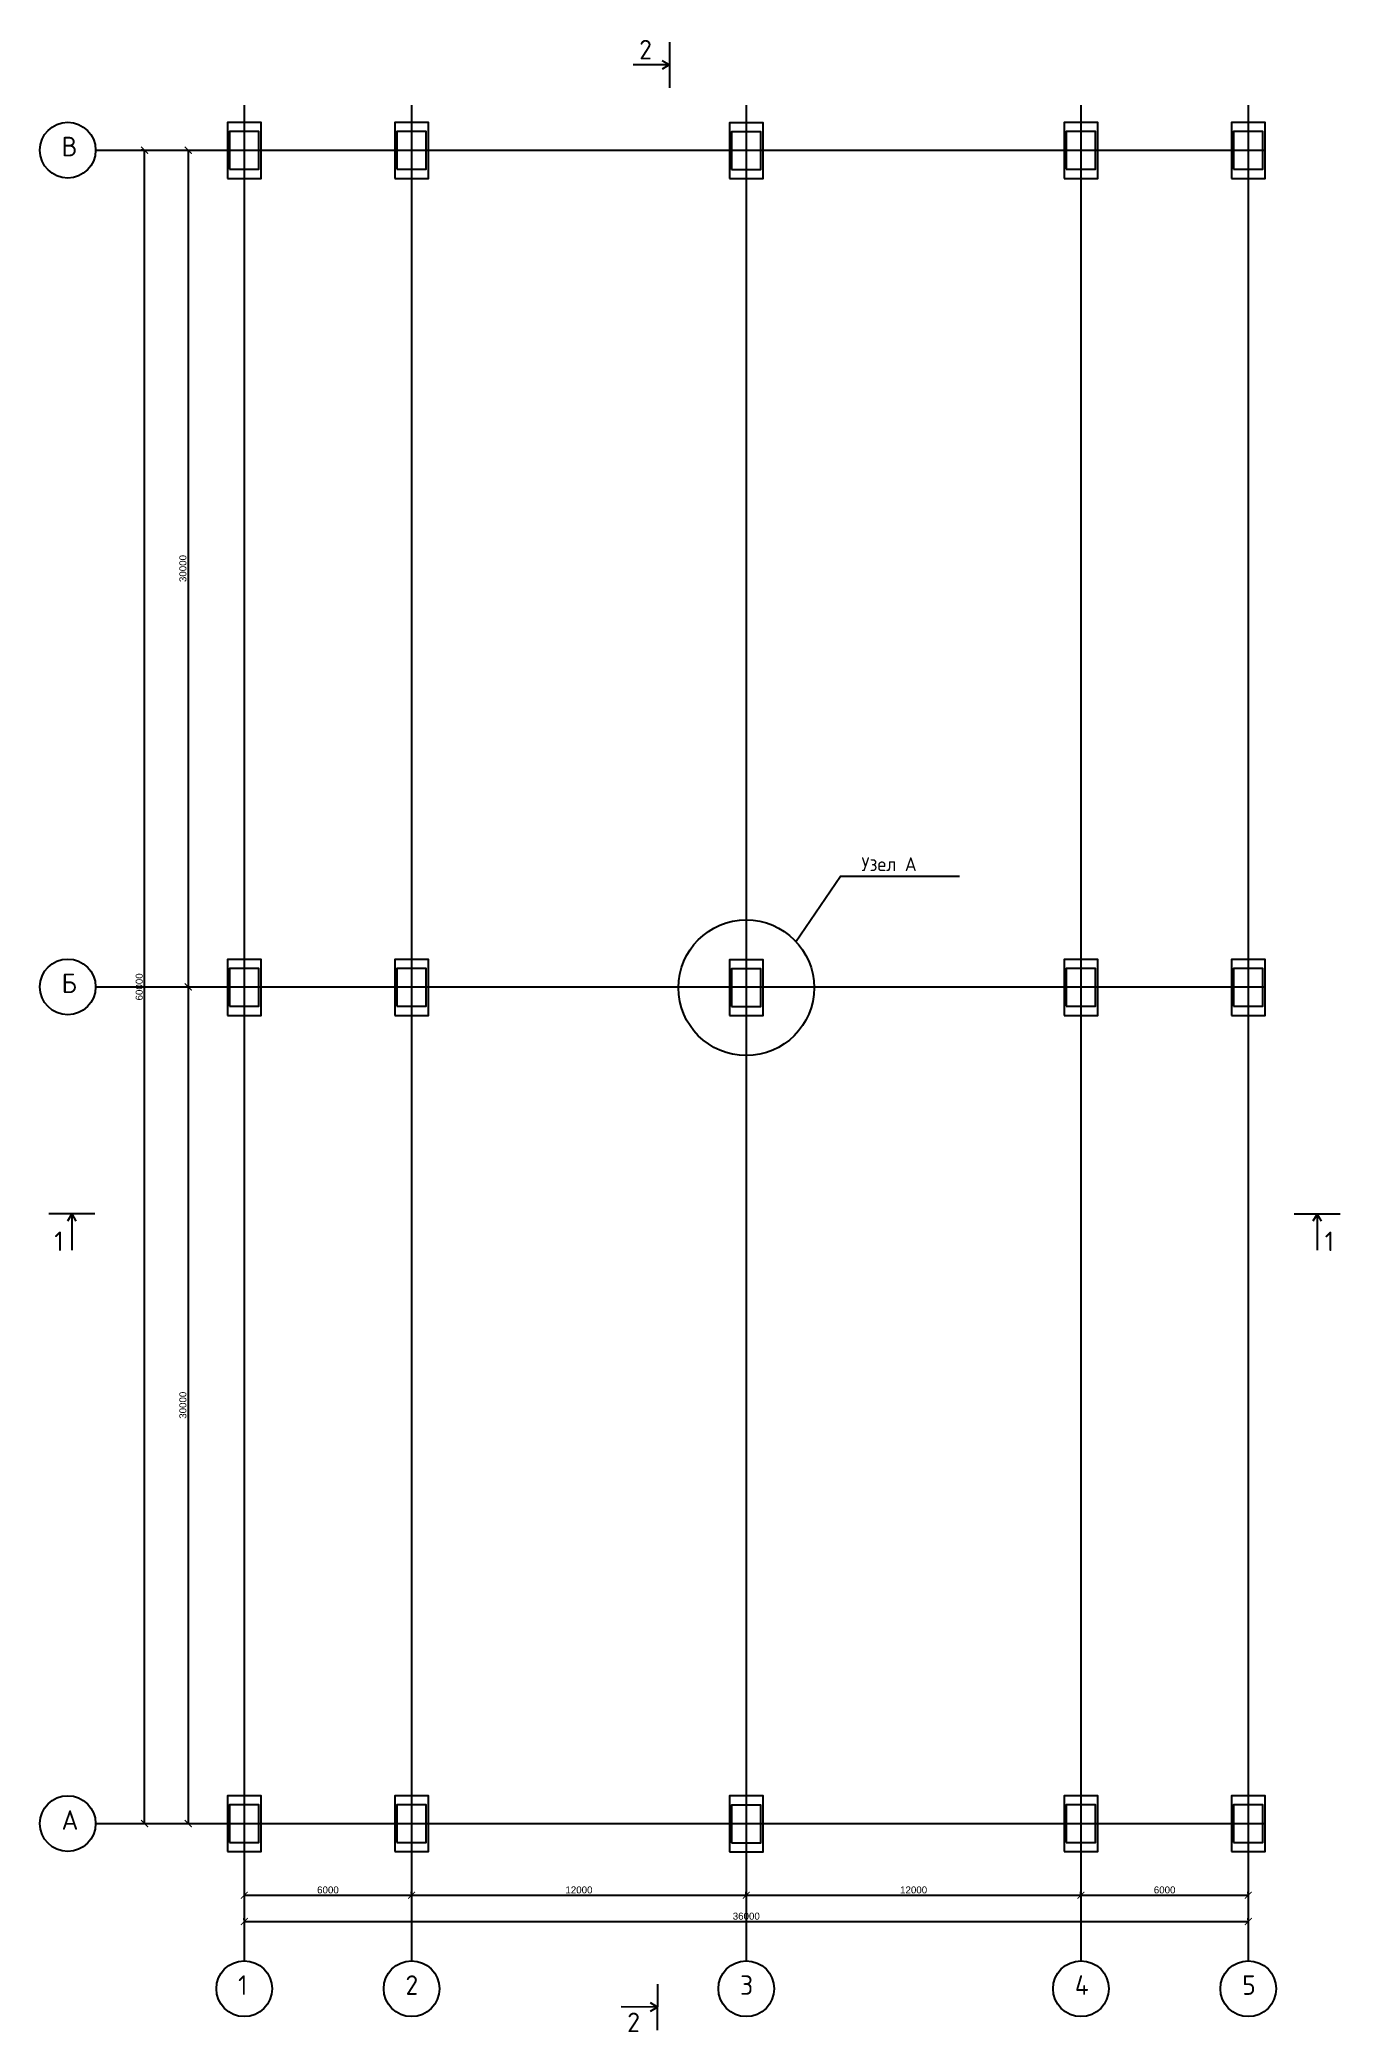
# Model space of a CAD drawing. Header units: millimetres. Extents: x -4490 to 177070, y -6118 to 72944.
# Drawn here: x -4490 to 42134, y -6118 to 65316 of the extents above; entities that cross this region are included whole.
import ezdxf

# ---------------------------------------------------------------- set-up
doc = ezdxf.new("R2010")
doc.units = ezdxf.units.MM
doc.linetypes.add('DASHDOT_axis', pattern=[24, 20, -1.5, 1, -1.5])
doc.layers.add('osi', color=7, linetype='Continuous')
doc.layers.add('текст', color=7, linetype='Continuous')
doc.styles.add('GOST-2.304_Type-B', font='GOST Common.ttf', dxfattribs={"height": 2.5})
doc.styles.add('Аннотативный', font='arial.ttf')
doc.dimstyles.new('ISO-25', dxfattribs={"dimscale": 100, "dimtxt": 2.5, "dimasz": 2.5, "dimexe": 1.25, "dimexo": 0.625, "dimtad": 1, "dimtxsty": 'Аннотативный', "dimcen": 2.5, "dimadec": 0, "dimazin": 0, "dimtfac": 1, "dimtmove": 0, "dimatfit": 3, "dimfxl": 1, "dimarcsym": 0})

msp = doc.modelspace()

# ---------------------------------------------------------------- texts
at = {"layer": 'osi', "style": 'GOST-2.304_Type-B'}
for s, p in [('2', (17000, 64616.278)), ('1', (-3970, 21890)), ('1', (41580.91, 21885.05))]:
    msp.add_text(s, height=700, dxfattribs=at).set_placement(p)
at = {"layer": 'osi', "linetype": 'DASHDOT_axis', "style": 'GOST-2.304_Type-B'}
for s, p in [('В', (-3710, 61140)), ('Б', (-3710, 31140)), ('А', (-3710, 1140)), ('1', (2620, -4780)), ('2', (8620, -4780)), ('3', (20620, -4780)), ('4', (32620, -4780)), ('5', (38620, -4780))]:
    msp.add_text(s, height=700, dxfattribs=at).set_placement(p)
at = {"layer": 'osi', "style": 'GOST-2.304_Type-B'}
msp.add_text('2', height=700, rotation=359.29344593, dxfattribs=at).set_placement((16567.522, -6112.767))
at = {"layer": 'текст', "style": 'GOST-2.304_Type-B'}
msp.add_text('Узел А', height=500, dxfattribs=at).set_placement((24970, 35510))

# ---------------------------------------------------------------- blocks, each defined once
blk = doc.blocks.new('_ArchTick')
at = {"color": 0, "linetype": 'ByBlock', "const_width": 0.15}
blk.add_lwpolyline([(-0.5, -0.5), (0.5, 0.5)], dxfattribs=at)
blk = doc.blocks.new('*D46')
at = {"layer": 'Defpoints', "color": 0, "transparency": 16777216}
for p in [(2840, -1170), (8840, -1170), (8840, -1210)]:
    blk.add_point(p, dxfattribs=at)
at = {"layer": 'osi', "color": 0, "lineweight": -2, "transparency": 16777216}
for p, q in [((2840, -1210), (8840, -1210)), ((2840, -1232), (2840, -1335)), ((8840, -1232), (8840, -1335))]:
    blk.add_line(p, q, dxfattribs=at)
at = {"layer": 'osi', "color": 0, "lineweight": -2, "transparency": 16777216, "xscale": 250, "yscale": 250, "zscale": 250, "rotation": 180}
blk.add_blockref('_ArchTick', (2840, -1210), dxfattribs=at)
at = {"layer": 'osi', "color": 0, "lineweight": -2, "transparency": 16777216, "xscale": 250, "yscale": 250, "zscale": 250}
blk.add_blockref('_ArchTick', (8840, -1210), dxfattribs=at)
at = {"layer": 'osi', "color": 0, "transparency": 16777216, "insert": (5840, -1020), "char_height": 250, "attachment_point": 5, "style": 'Аннотативный'}
blk.add_mtext('6000', dxfattribs=at)
blk = doc.blocks.new('*D48')
at = {"layer": 'Defpoints', "color": 0, "transparency": 16777216}
for p in [(8840, -1210), (20840, -1210), (20840, -1210)]:
    blk.add_point(p, dxfattribs=at)
at = {"layer": 'osi', "color": 0, "lineweight": -2, "transparency": 16777216}
for p, q in [((8840, -1148), (8840, -1085)), ((8840, -1210), (20840, -1210)), ((20840, -1148), (20840, -1085))]:
    blk.add_line(p, q, dxfattribs=at)
at = {"layer": 'osi', "color": 0, "lineweight": -2, "transparency": 16777216, "xscale": 250, "yscale": 250, "zscale": 250, "rotation": 180}
blk.add_blockref('_ArchTick', (8840, -1210), dxfattribs=at)
at = {"layer": 'osi', "color": 0, "lineweight": -2, "transparency": 16777216, "xscale": 250, "yscale": 250, "zscale": 250}
blk.add_blockref('_ArchTick', (20840, -1210), dxfattribs=at)
at = {"layer": 'osi', "color": 0, "transparency": 16777216, "insert": (14840, -1020), "char_height": 250, "attachment_point": 5, "style": 'Аннотативный'}
blk.add_mtext('12000', dxfattribs=at)
blk = doc.blocks.new('*D49')
at = {"layer": 'Defpoints', "color": 0, "transparency": 16777216}
for p in [(20840, -1304), (32840, -1210), (32840, -1304)]:
    blk.add_point(p, dxfattribs=at)
at = {"layer": 'osi', "color": 0, "lineweight": -2, "transparency": 16777216}
for p, q in [((20840, -1241), (20840, -1085)), ((20840, -1210), (32840, -1210)), ((32840, -1241), (32840, -1085))]:
    blk.add_line(p, q, dxfattribs=at)
at = {"layer": 'osi', "color": 0, "lineweight": -2, "transparency": 16777216, "xscale": 250, "yscale": 250, "zscale": 250, "rotation": 180}
blk.add_blockref('_ArchTick', (20840, -1210), dxfattribs=at)
at = {"layer": 'osi', "color": 0, "lineweight": -2, "transparency": 16777216, "xscale": 250, "yscale": 250, "zscale": 250}
blk.add_blockref('_ArchTick', (32840, -1210), dxfattribs=at)
at = {"layer": 'osi', "color": 0, "transparency": 16777216, "insert": (26840, -1020), "char_height": 250, "attachment_point": 5, "style": 'Аннотативный'}
blk.add_mtext('12000', dxfattribs=at)
blk = doc.blocks.new('*D50')
at = {"layer": 'Defpoints', "color": 0, "transparency": 16777216}
for p in [(32840, -1210), (38840, -1210), (38840, -1210)]:
    blk.add_point(p, dxfattribs=at)
at = {"layer": 'osi', "color": 0, "lineweight": -2, "transparency": 16777216}
for p, q in [((32840, -1148), (32840, -1085)), ((32840, -1210), (38840, -1210)), ((38840, -1148), (38840, -1085))]:
    blk.add_line(p, q, dxfattribs=at)
at = {"layer": 'osi', "color": 0, "lineweight": -2, "transparency": 16777216, "xscale": 250, "yscale": 250, "zscale": 250, "rotation": 180}
blk.add_blockref('_ArchTick', (32840, -1210), dxfattribs=at)
at = {"layer": 'osi', "color": 0, "lineweight": -2, "transparency": 16777216, "xscale": 250, "yscale": 250, "zscale": 250}
blk.add_blockref('_ArchTick', (38840, -1210), dxfattribs=at)
at = {"layer": 'osi', "color": 0, "transparency": 16777216, "insert": (35840, -1020), "char_height": 250, "attachment_point": 5, "style": 'Аннотативный'}
blk.add_mtext('6000', dxfattribs=at)
blk = doc.blocks.new('*D51')
at = {"layer": 'Defpoints', "color": 0, "transparency": 16777216}
for p in [(2840, -2150), (38840, -2150), (38840, -2150)]:
    blk.add_point(p, dxfattribs=at)
at = {"layer": 'osi', "color": 0, "lineweight": -2, "transparency": 16777216}
for p, q in [((2840, -2088), (2840, -2025)), ((38840, -2088), (38840, -2025)), ((2840, -2150), (38840, -2150))]:
    blk.add_line(p, q, dxfattribs=at)
at = {"layer": 'osi', "color": 0, "lineweight": -2, "transparency": 16777216, "xscale": 250, "yscale": 250, "zscale": 250, "rotation": 180}
blk.add_blockref('_ArchTick', (2840, -2150), dxfattribs=at)
at = {"layer": 'osi', "color": 0, "lineweight": -2, "transparency": 16777216, "xscale": 250, "yscale": 250, "zscale": 250}
blk.add_blockref('_ArchTick', (38840, -2150), dxfattribs=at)
at = {"layer": 'osi', "color": 0, "transparency": 16777216, "insert": (20840, -1960), "char_height": 250, "attachment_point": 5, "style": 'Аннотативный'}
blk.add_mtext('36000', dxfattribs=at)
blk = doc.blocks.new('*D52')
at = {"layer": 'Defpoints', "color": 0, "transparency": 16777216}
for p in [(-2490, 61360), (-2490, 31360), (830, 31360)]:
    blk.add_point(p, dxfattribs=at)
at = {"layer": 'osi', "color": 0, "lineweight": -2, "transparency": 16777216}
for p, q in [((-2428, 61360), (955, 61360)), ((830, 61360), (830, 31360)), ((-2428, 31360), (955, 31360))]:
    blk.add_line(p, q, dxfattribs=at)
at = {"layer": 'osi', "color": 0, "lineweight": -2, "transparency": 16777216, "xscale": 250, "yscale": 250, "zscale": 250}
for p, rotation in [((830, 61360), 90), ((830, 31360), 270)]:
    blk.add_blockref('_ArchTick', p, dxfattribs=dict(at, rotation=rotation))
at = {"layer": 'osi', "color": 0, "transparency": 16777216, "insert": (640, 46360), "char_height": 250, "attachment_point": 5, "rotation": 90, "style": 'Аннотативный'}
blk.add_mtext('30000', dxfattribs=at)
blk = doc.blocks.new('*D53')
at = {"layer": 'Defpoints', "color": 0, "transparency": 16777216}
for p in [(830, 31360), (830, 1360), (830, 1360)]:
    blk.add_point(p, dxfattribs=at)
at = {"layer": 'osi', "color": 0, "lineweight": -2, "transparency": 16777216}
for p, q in [((830, 31360), (830, 1360)), ((892, 31360), (955, 31360)), ((892, 1360), (955, 1360))]:
    blk.add_line(p, q, dxfattribs=at)
at = {"layer": 'osi', "color": 0, "lineweight": -2, "transparency": 16777216, "xscale": 250, "yscale": 250, "zscale": 250}
for p, rotation in [((830, 31360), 90), ((830, 1360), 270)]:
    blk.add_blockref('_ArchTick', p, dxfattribs=dict(at, rotation=rotation))
at = {"layer": 'osi', "color": 0, "transparency": 16777216, "insert": (640, 16360), "char_height": 250, "attachment_point": 5, "rotation": 90, "style": 'Аннотативный'}
blk.add_mtext('30000', dxfattribs=at)
blk = doc.blocks.new('*D54')
at = {"layer": 'Defpoints', "color": 0, "transparency": 16777216}
for p in [(-736, 61360), (-736, 61360), (-736, 1360)]:
    blk.add_point(p, dxfattribs=at)
at = {"layer": 'osi', "color": 0, "lineweight": -2, "transparency": 16777216}
for p, q in [((-799, 61360), (-861, 61360)), ((-736, 1360), (-736, 61360)), ((-674, 1360), (-611, 1360))]:
    blk.add_line(p, q, dxfattribs=at)
at = {"layer": 'osi', "color": 0, "lineweight": -2, "transparency": 16777216, "xscale": 250, "yscale": 250, "zscale": 250}
for p, rotation in [((-736, 61360), 90), ((-736, 1360), 270)]:
    blk.add_blockref('_ArchTick', p, dxfattribs=dict(at, rotation=rotation))
at = {"layer": 'osi', "color": 0, "transparency": 16777216, "insert": (-926, 31360), "char_height": 250, "attachment_point": 5, "rotation": 90, "style": 'Аннотативный'}
blk.add_mtext('60000', dxfattribs=at)

# ---------------------------------------------------------------- dimensions: what is measured, and where the dimension line sits
at = {"layer": 'osi'}
for base, p1, p2, picture, middle in [((830, 31360), (-2490, 61360), (-2490, 31360), '*D52', (639.771, 46360)), ((-736.25, 61360), (-736.25, 1360), (-736.25, 61360), '*D54', (-926.393, 31360)), ((830, 1360), (830, 31360), (830, 1360), '*D53', (639.771, 16360))]:
    dim = msp.add_linear_dim(base=base, p1=p1, p2=p2, angle=90, dimstyle='ISO-25', override={"dimblk1": 'ArchTick', "dimblk2": 'ArchTick', "dimsah": 1}, dxfattribs=at)
    dim.commit()
    dim.dimension.update_dxf_attribs({"geometry": picture, "text_midpoint": middle})
for base, p1, p2, picture, middle in [((8840, -1210), (2840, -1170), (8840, -1170), '*D46', (5840, -1019.857)), ((20840, -1210), (8840, -1210), (20840, -1210), '*D48', (14840, -1019.857)), ((32840, -1210), (20840, -1303.75), (32840, -1303.75), '*D49', (26840, -1019.857)), ((38840, -1210), (32840, -1210), (38840, -1210), '*D50', (35840, -1019.857)), ((38840, -2150), (2840, -2150), (38840, -2150), '*D51', (20840, -1959.771))]:
    dim = msp.add_linear_dim(base=base, p1=p1, p2=p2, dimstyle='ISO-25', override={"dimblk1": 'ArchTick', "dimblk2": 'ArchTick', "dimsah": 1}, dxfattribs=at)
    dim.commit()
    dim.dimension.update_dxf_attribs({"geometry": picture, "text_midpoint": middle})

# ---------------------------------------------------------------- linework, layer by layer
for points in [[(2240, 60350), (3440, 60350), (3440, 62350), (2240, 62350)], [(8240, 60350), (9440, 60350), (9440, 62350), (8240, 62350)], [(20240, 60340), (21440, 60340), (21440, 62340), (20240, 62340)], [(32240, 60350), (33440, 60350), (33440, 62350), (32240, 62350)], [(38240, 60350), (39440, 60350), (39440, 62350), (38240, 62350)], [(2315, 60675), (3365, 60675), (3365, 62025), (2315, 62025)], [(8315, 60675), (9365, 60675), (9365, 62025), (8315, 62025)], [(20315, 60665), (21365, 60665), (21365, 62015), (20315, 62015)], [(32315, 60675), (33365, 60675), (33365, 62025), (32315, 62025)], [(38315, 60675), (39365, 60675), (39365, 62025), (38315, 62025)], [(2240, 30340), (3440, 30340), (3440, 32340), (2240, 32340)], [(8240, 30340), (9440, 30340), (9440, 32340), (8240, 32340)], [(20240, 30330), (21440, 30330), (21440, 32330), (20240, 32330)], [(32240, 30340), (33440, 30340), (33440, 32340), (32240, 32340)], [(38240, 30340), (39440, 30340), (39440, 32340), (38240, 32340)], [(2315, 30665), (3365, 30665), (3365, 32015), (2315, 32015)], [(8315, 30665), (9365, 30665), (9365, 32015), (8315, 32015)], [(20315, 30655), (21365, 30655), (21365, 32005), (20315, 32005)], [(32315, 30665), (33365, 30665), (33365, 32015), (32315, 32015)], [(38315, 30665), (39365, 30665), (39365, 32015), (38315, 32015)], [(2240, 360), (3440, 360), (3440, 2360), (2240, 2360)], [(8240, 360), (9440, 360), (9440, 2360), (8240, 2360)], [(20240, 350), (21440, 350), (21440, 2350), (20240, 2350)], [(32240, 360), (33440, 360), (33440, 2360), (32240, 2360)], [(38240, 360), (39440, 360), (39440, 2360), (38240, 2360)], [(2315, 685), (3365, 685), (3365, 2035), (2315, 2035)], [(8315, 685), (9365, 685), (9365, 2035), (8315, 2035)], [(20315, 675), (21365, 675), (21365, 2025), (20315, 2025)], [(32315, 685), (33365, 685), (33365, 2035), (32315, 2035)], [(38315, 685), (39365, 685), (39365, 2035), (38315, 2035)]]:
    msp.add_lwpolyline(points, close=True)
msp.add_circle((20840, 31330), 2432.817)
at = {"layer": 'osi'}
for p, q in [((18084.95, 65236.875), (18084.95, 63590)), ((18080, 64416.278), (16780, 64416.278)), ((18080, 64416.278), (17819.788, 64565.574)), ((18080, 64416.278), (17820.475, 64265.789)), ((-2523.125, 23220), (-4170, 23220)), ((-3346.563, 23220), (-3495.859, 22959.788)), ((-3346.563, 23220), (-3346.563, 21920)), ((-3346.563, 23220), (-3196.074, 22960.475)), ((40486.875, 23220), (42133.75, 23220)), ((41307.472, 23215.05), (41158.176, 22954.838)), ((41307.472, 23215.05), (41307.472, 21915.05)), ((41307.472, 23215.05), (41457.961, 22955.525)), ((17653.369, -6046.75), (17673.677, -4400)), ((17658.538, -5226.154), (16358.637, -5210.123)), ((17658.538, -5226.154), (17396.505, -5372.23)), ((17658.538, -5226.154), (17400.889, -5072.476))]:
    msp.add_line(p, q, dxfattribs=at)
at = {"layer": 'osi', "linetype": 'DASHDOT_axis'}
for p, q in [((2840, 62980), (2840, -3560)), ((8840, 62980), (8840, -3560)), ((20840, 62980), (20840, -3560)), ((32840, 62980), (32840, -3560)), ((38840, 62980), (38840, -3560)), ((-2490, 61360), (39440, 61360)), ((-2490, 31360), (39440, 31360)), ((-2490, 1360), (39440, 1360))]:
    msp.add_line(p, q, dxfattribs=at)
at = {"layer": 'osi'}
for centre in [(-3490, 61360), (-3490, 31360), (-3490, 1360), (2840, -4560), (8840, -4560), (20840, -4560), (32840, -4560), (38840, -4560)]:
    msp.add_circle(centre, 1000, dxfattribs=at)
at = {"layer": 'текст'}
msp.add_lwpolyline([(22610, 32960), (24220, 35330), (28480, 35330)], dxfattribs=at)

msp.set_redraw_order([(e.dxf.handle, doc.entitydb.next_handle()) for e in msp.query("TEXT MTEXT ATTDEF DIMENSION ARC_DIMENSION")])  # texts and dimensions are drawn at this point

doc.saveas('drawing.dxf')
